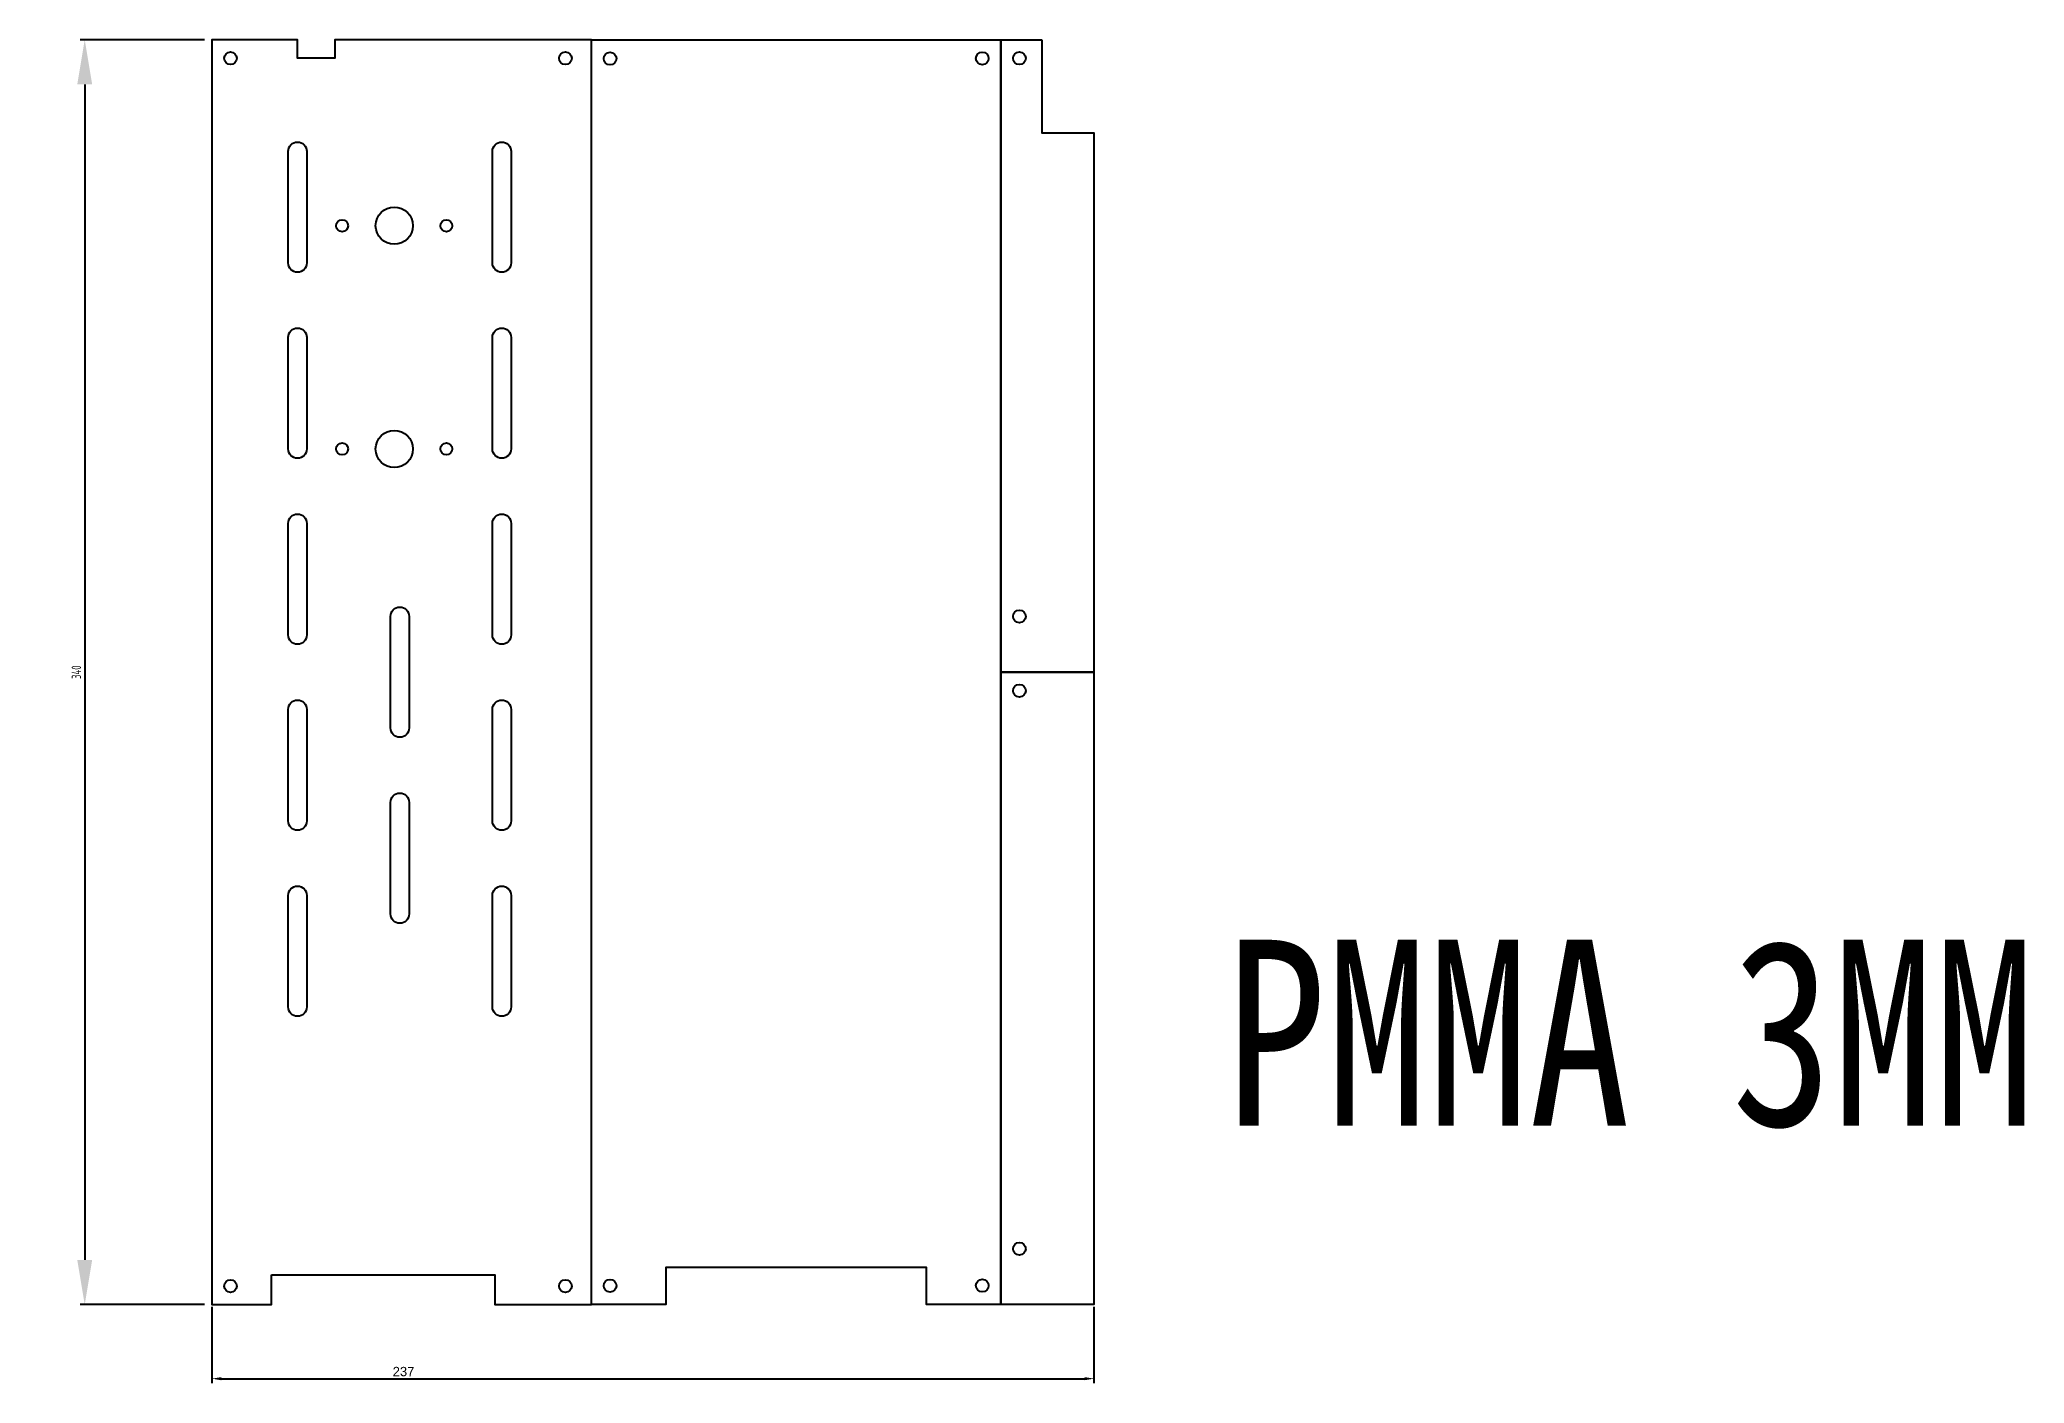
# Model space of a CAD drawing. Header units: millimetres. Extents: x 0 to 2450, y 62 to 809.
# Drawn here: x 1917 to 2450, y 100 to 461 of the extents above; entities that cross this region are included whole.
import ezdxf

# ---------------------------------------------------------------- set-up
doc = ezdxf.new("R2010")
doc.units = ezdxf.units.MM
doc.layers.add('六面螺母开孔', color=212, linetype='Continuous')
doc.styles.add('gbenor', font='gbenor.shx', dxfattribs={"width": 0.8, "bigfont": 'gbcbig.shx'})
doc.styles.get("Standard").update_dxf_attribs({"font": 'arial.ttf'})
doc.dimstyles.new('ISO-25', dxfattribs={"dimtxt": 2.5, "dimasz": 2.5, "dimexe": 1.25, "dimexo": 0.625, "dimtad": 1, "dimtxsty": 'Standard', "dimcen": 2.5, "dimadec": 0, "dimazin": 0, "dimtfac": 1, "dimtmove": 0, "dimatfit": 3, "dimfxl": 1, "dimarcsym": 0})

msp = doc.modelspace()

# ---------------------------------------------------------------- texts
at = {"insert": (2235.102, 219.125), "char_height": 50, "width": 403.57461, "attachment_point": 1, "style": 'gbenor'}
msp.add_mtext('{\\fSimSun|b0|i0|c134|p0;PMMA 3MM}', dxfattribs=at)

# ---------------------------------------------------------------- blocks, each defined once
blk = doc.blocks.new('*D19')
at = {"color": 0, "lineweight": -2, "transparency": 16777216}
for p, q in [((1962.83, 120.42), (1962.83, 99.89)), ((2199.83, 120.42), (2199.83, 99.89)), ((1965.33, 101.14), (2197.33, 101.14))]:
    blk.add_line(p, q, dxfattribs=at)
at = {"color": 0, "transparency": 16777216}
for points in [[(1965.33, 101.56), (1965.33, 100.72), (1962.83, 101.14)], [(2197.33, 101.56), (2197.33, 100.72), (2199.83, 101.14)]]:
    blk.add_solid(points, dxfattribs=at)
at = {"layer": 'Defpoints', "color": 0, "transparency": 16777216}
for p in [(1962.83, 121.04), (2199.83, 121.04), (2199.83, 101.14)]:
    blk.add_point(p, dxfattribs=at)
at = {"color": 0, "transparency": 16777216, "insert": (2014.33, 103.04), "char_height": 2.5, "attachment_point": 5}
blk.add_mtext('237', dxfattribs=at)
blk = doc.blocks.new('*D20')
at = {"color": 0, "lineweight": -2, "transparency": 16777216}
for p, q in [((1960.83, 461.04), (1927.4, 461.04)), ((1928.65, 449.04), (1928.65, 133.04)), ((1960.83, 121.04), (1927.4, 121.04))]:
    blk.add_line(p, q, dxfattribs=at)
at = {"color": 0, "transparency": 16777216}
for points in [[(1926.65, 449.04), (1930.65, 449.04), (1928.65, 461.04)], [(1926.65, 133.04), (1930.65, 133.04), (1928.65, 121.04)]]:
    blk.add_solid(points, dxfattribs=at)
at = {"layer": 'Defpoints', "color": 0, "transparency": 16777216}
for p in [(1962.83, 461.04), (1928.65, 121.04), (1962.83, 121.04)]:
    blk.add_point(p, dxfattribs=at)
at = {"color": 0, "transparency": 16777216, "insert": (1926.4, 291.04), "char_height": 15, "attachment_point": 5, "rotation": 90, "style": 'gbenor'}
blk.add_mtext('{\\H0.166667x;340}', dxfattribs=at)

# ---------------------------------------------------------------- dimensions: what is measured, and where the dimension line sits
dim = msp.add_linear_dim(base=(1928.648, 121.044), p1=(1962.828, 461.044), p2=(1962.828, 121.044), angle=270, text='{\\H0.166667x;<>}', dimstyle='ISO-25', override={"dimtxt": 15, "dimasz": 12, "dimexo": 2, "dimgap": 1, "dimdsep": 46, "dimtxsty": 'gbenor'})
dim.commit()
dim.dimension.update_dxf_attribs({"geometry": '*D20', "text_midpoint": (1928.648, 291.044), "dimtype": 161})
dim = msp.add_linear_dim(base=(2199.828, 101.141), p1=(1962.828, 121.044), p2=(2199.828, 121.044), dimstyle='ISO-25', override={"dimtxsty": 'Standard', "dimfxl": 1.25})
dim.commit()
dim.dimension.update_dxf_attribs({"geometry": '*D19', "text_midpoint": (2014.328, 101.141), "dimtype": 160})

# ---------------------------------------------------------------- linework, layer by layer
for p, q in [((1978.828, 121.044), (1978.828, 121.044)), ((2038.828, 121.044), (2038.828, 121.044))]:
    msp.add_line(p, q)
for points in [[(1978.828, 129.044), (2038.828, 129.044), (2038.828, 121.044), (2064.828, 121.044), (2064.828, 461.044), (1995.828, 461.044), (1995.828, 456.044), (1985.828, 456.044), (1985.828, 461.044), (1962.828, 461.044), (1962.828, 121.044), (1978.828, 121.044)], [(2174.828, 461.044), (2174.828, 121.044), (2154.828, 121.044), (2154.828, 131.044), (2084.828, 131.044), (2084.828, 121.044), (2064.828, 121.044), (2064.828, 461.044)], [(2185.828, 461.05), (2185.828, 436.05), (2199.828, 436.044), (2199.828, 291.044), (2174.828, 291.044), (2174.828, 461.044)], [(2174.828, 291.044), (2199.828, 291.044), (2199.828, 121.044), (2174.828, 121.044)]]:
    msp.add_lwpolyline(points, close=True)
for points in [[(1988.328, 431.044), (1988.328, 401.044, -1), (1983.328, 401.044), (1983.328, 431.044, -1)], [(2043.222, 431.043), (2043.222, 401.043, -1), (2038.222, 401.043), (2038.222, 431.043, -1)], [(1988.328, 381.044), (1988.328, 351.044, -1), (1983.328, 351.044), (1983.328, 381.044, -1)], [(2043.222, 381.043), (2043.222, 351.043, -1), (2038.222, 351.043), (2038.222, 381.043, -1)], [(1988.328, 331.044), (1988.328, 301.044, -1), (1983.328, 301.044), (1983.328, 331.044, -1)], [(2043.222, 331.043), (2043.222, 301.043, -1), (2038.222, 301.043), (2038.222, 331.043, -1)], [(2015.828, 306.044), (2015.828, 276.044, -1), (2010.828, 276.044), (2010.828, 306.044, -1)], [(1988.328, 281.044), (1988.328, 251.044, -1), (1983.328, 251.044), (1983.328, 281.044, -1)], [(2043.222, 281.043), (2043.222, 251.043, -1), (2038.222, 251.043), (2038.222, 281.043, -1)], [(2015.828, 256.044), (2015.828, 226.044, -1), (2010.828, 226.044), (2010.828, 256.044, -1)], [(1988.328, 231.044), (1988.328, 201.044, -1), (1983.328, 201.044), (1983.328, 231.044, -1)], [(2043.222, 231.043), (2043.222, 201.043, -1), (2038.222, 201.043), (2038.222, 231.043, -1)]]:
    msp.add_lwpolyline(points, format="xyb", close=True)
for centre, radius in [((2011.828, 411.044), 5), ((1997.828, 411.044), 1.6), ((2025.828, 411.044), 1.6), ((1997.828, 351.044), 1.6), ((2011.828, 351.044), 5), ((2025.828, 351.044), 1.6)]:
    msp.add_circle(centre, radius)
at = {"layer": '六面螺母开孔'}
for centre in [(1967.828, 456.044), (2057.828, 456.044), (2069.827, 455.973), (2169.828, 456), (2179.828, 456.044), (2179.828, 306.044), (2179.828, 286.044), (2179.828, 136.044), (1967.828, 126.044), (2057.828, 126.044), (2069.827, 126.116), (2169.828, 126.144)]:
    msp.add_circle(centre, 1.7, dxfattribs=at)

msp.set_redraw_order([(e.dxf.handle, doc.entitydb.next_handle()) for e in msp.query("TEXT MTEXT ATTDEF DIMENSION ARC_DIMENSION")])  # texts and dimensions are drawn at this point

doc.saveas('drawing.dxf')
